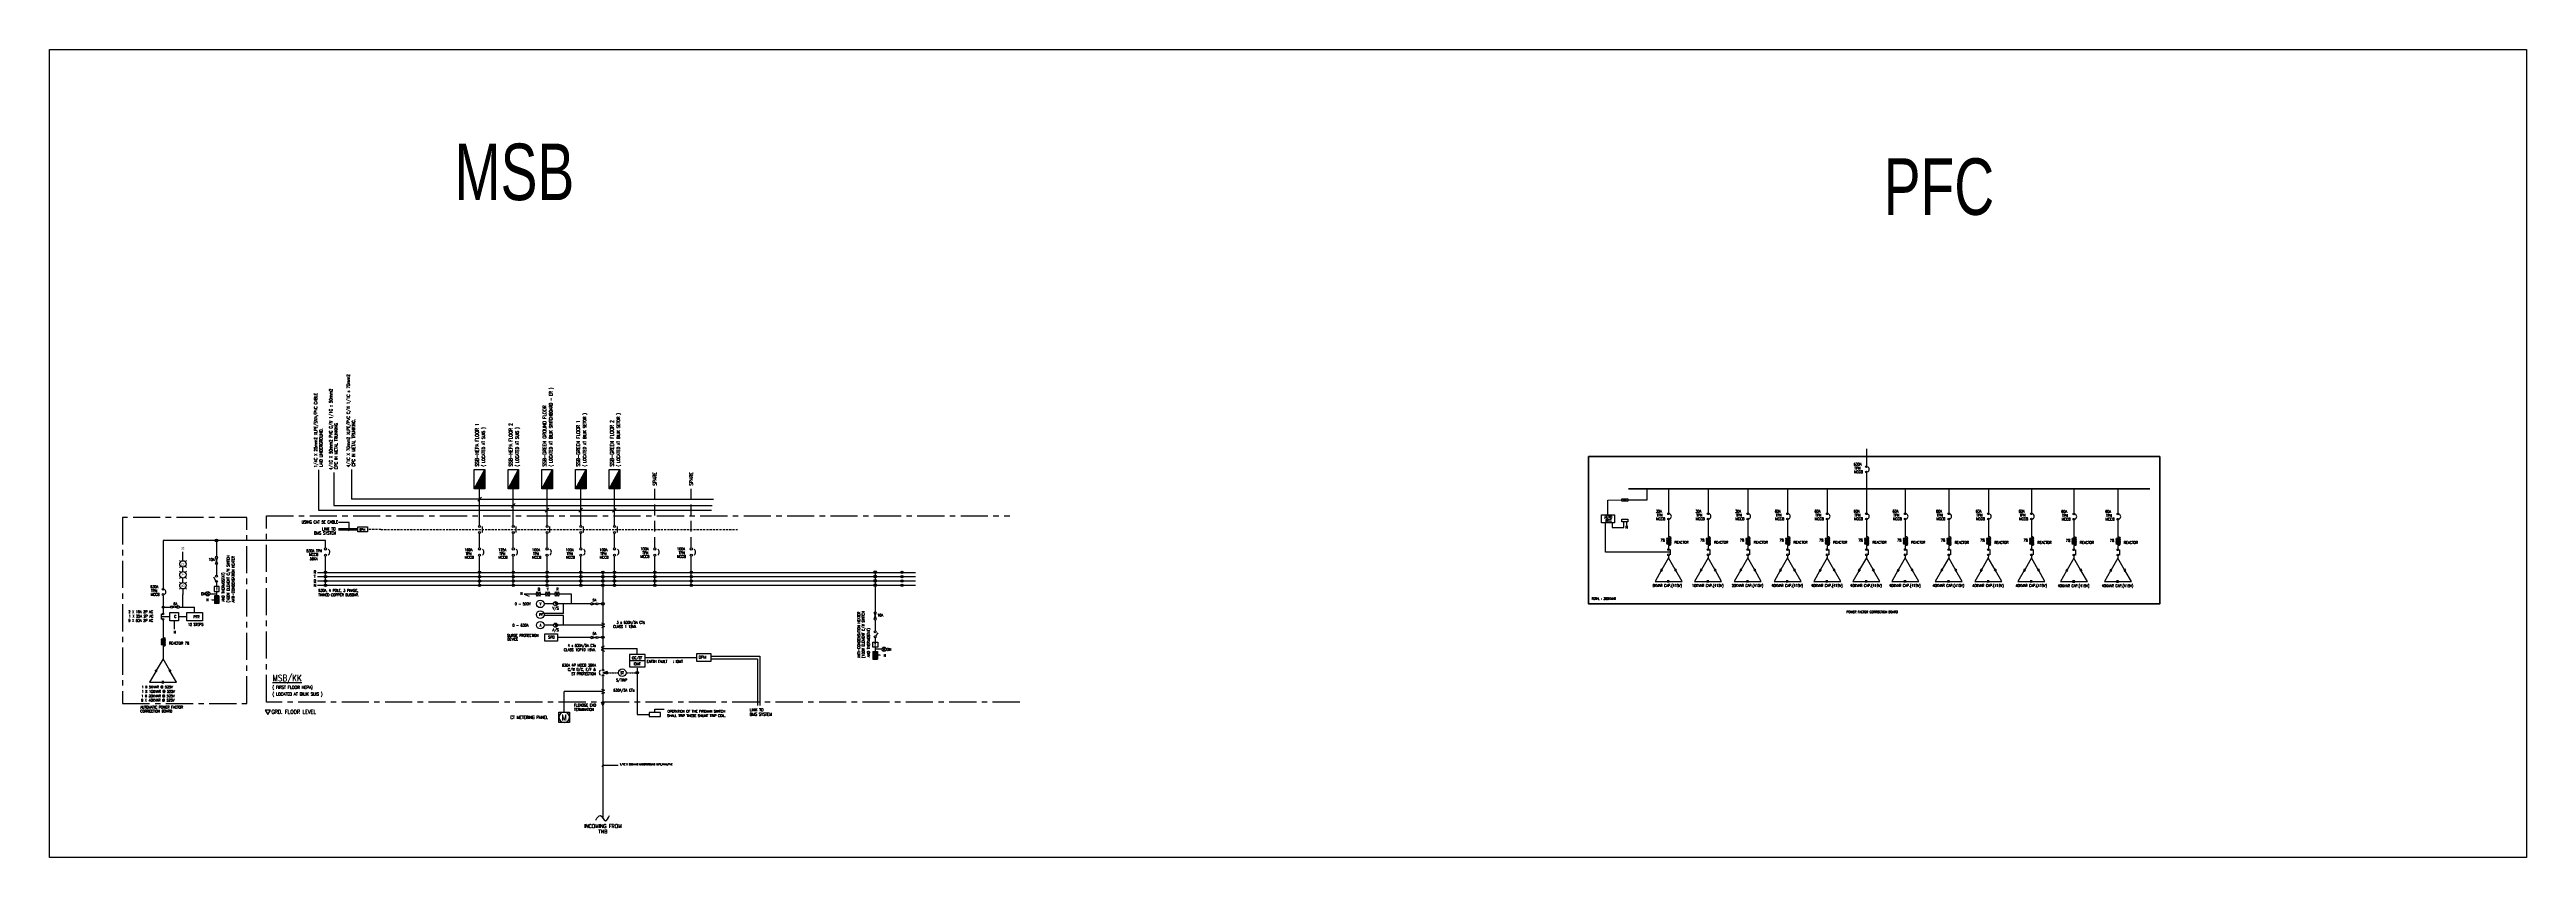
# Model space of a CAD drawing. Header units: inches. Extents: x 17351 to 588098, y 6946 to 193048.
import ezdxf
from ezdxf.enums import TextEntityAlignment as Align

# ---------------------------------------------------------------- set-up
doc = ezdxf.new("R2010")
doc.units = ezdxf.units.IN
doc.header["$MEASUREMENT"] = 0
for name, pattern in [('CENTERX2', [4, 2.5, -0.5, 0.5, -0.5]), ('DASHED', [0.75, 0.5, -0.25]), ('HIDDEN', [0.375, 0.25, -0.125])]:
    doc.linetypes.add(name, pattern=pattern)
doc.layers.add('BANGUNAN', color=4, linetype='Continuous', lineweight=35)
doc.layers.add('PFC LINE', color=7, linetype='Continuous', lineweight=50)
for name, color, linetype in [('base bangunan', 7, 'Continuous'), ('DB-SCH', 7, 'Continuous'), ('E-DB', 1, 'Continuous'), ('E-METER', 1, 'Continuous'), ('E-S-LN', 7, 'Continuous'), ('E-S-TX', 7, 'Continuous'), ('E-SCHEM', 7, 'Continuous'), ('L4', 5, 'Continuous'), ('LAMPU', 7, 'Continuous'), ('POW_SYM', 112, 'Continuous'), ('POW_TXT', 2, 'Continuous'), ('SCH-E', 7, 'Continuous'), ('SCHEM', 7, 'Continuous'), ('WALL', 1, 'Continuous'), ('XREF', 7, 'Continuous')]:
    doc.layers.add(name, color=color, linetype=linetype)
doc.styles.add('230', font='ROMANS.SHX', dxfattribs={"height": 230})
doc.styles.add('300', font='ROMANS', dxfattribs={"width": 0.75, "height": 300})
doc.styles.add('350', font='ROMANS.shx', dxfattribs={"width": 0.8, "height": 350})
doc.styles.add('400', font='ROMANS.shx', dxfattribs={"width": 0.8, "height": 4})
doc.styles.add('450', font='ROMANS.SHX', dxfattribs={"width": 0.8, "height": 450})
doc.styles.add('ROMANS', font='ROMANS', dxfattribs={"width": 0.7})
doc.styles.add('SANSSERIF', font='SAS_____.pfb', dxfattribs={"width": 0.7, "height": 700})
doc.styles.get("Standard").update_dxf_attribs({"font": 'arial.ttf'})

# ---------------------------------------------------------------- blocks, each defined once
blk = doc.blocks.new('E-METER')
at = {"layer": 'E-METER'}
for p, q in [((-240, 480), (-240, 0)), ((240, 480), (-240, 480)), ((-240, 0), (240, 0)), ((240, 0), (240, 480))]:
    blk.add_line(p, q, dxfattribs=at)
blk.add_circle((0, 240), 240, dxfattribs=at)
at = {"layer": 'E-METER', "color": 7, "style": '350', "width": 0.75}
blk.add_text('M', height=280, dxfattribs=at).set_placement((-116, 90))
blk = doc.blocks.new('E-DB')
at = {"layer": 'E-DB'}
for p, q in [((-440, 480), (440, 480)), ((-440, 480), (440, 0)), ((-440, 0), (-440, 480)), ((440, 0), (-440, 0)), ((440, 480), (440, 0))]:
    blk.add_line(p, q, dxfattribs=at)
at = {"layer": 'E-DB', "color": 7}
blk.add_solid([(-440, 0), (-440, 480), (440, 0)], dxfattribs=at)
blk = doc.blocks.new('MCCB')
at = {"layer": 'E-SCHEM'}
for centre in [(233858, 187664), (233858, 186845)]:
    blk.add_circle(centre, 135, dxfattribs=at)
at = {"layer": 'E-SCHEM', "color": 1, "linetype": 'Continuous'}
blk.add_arc((233797, 187269), 503, 130.05072, 231.47828, dxfattribs=at)

msp = doc.modelspace()

# ---------------------------------------------------------------- hatches: boundary and pattern name
at = {"layer": 'E-SCHEM'}
for points in [[(56143, 79973, -1.0000001), (55549, 79973, -1.0000001)], [(81229, 72621, -1.0000001), (80635, 72621, -1.0000001)], [(81229, 71625, -1.0000001), (80635, 71625, -1.0000001)], [(81229, 70630, -1.0000001), (80635, 70630, -1.0000001)], [(81229, 69635, -1.0000001), (80635, 69635, -1.0000001)], [(116149, 72621, 1.0000001), (116743, 72621, 1.0000001)], [(116149, 71625, 1.0000001), (116743, 71625, 1.0000001)], [(116149, 70630, 1.0000001), (116743, 70630, 1.0000001)], [(116149, 69635, 1.0000001), (116743, 69635, 1.0000001)], [(123921, 72621, 1.0000001), (124515, 72621, 1.0000001)], [(123921, 71625, 1.0000001), (124515, 71625, 1.0000001)], [(123921, 70630, 1.0000001), (124515, 70630, 1.0000001)], [(123921, 69635, 1.0000001), (124515, 69635, 1.0000001)], [(131693, 72621, 1.0000001), (132287, 72621, 1.0000001)], [(131693, 71625, 1.0000001), (132287, 71625, 1.0000001)], [(131693, 70630, 1.0000001), (132287, 70630, 1.0000001)], [(131693, 69635, 1.0000001), (132287, 69635, 1.0000001)], [(139465, 72621, 1.0000001), (140059, 72621, 1.0000001)], [(139465, 71625, 1.0000001), (140059, 71625, 1.0000001)], [(139465, 70630, 1.0000001), (140059, 70630, 1.0000001)], [(139465, 69635, 1.0000001), (140059, 69635, 1.0000001)], [(144563, 72621, 1.0000001), (145156, 72621, 1.0000001)], [(144563, 72609, 1.0000001), (145156, 72609, 1.0000001)], [(144563, 71625, 1.0000001), (145156, 71625, 1.0000001)], [(144563, 71613, 1.0000001), (145156, 71613, 1.0000001)], [(144563, 70630, 1.0000001), (145156, 70630, 1.0000001)], [(144563, 70618, 1.0000001), (145156, 70618, 1.0000001)], [(144563, 69635, 1.0000001), (145156, 69635, 1.0000001)], [(144563, 69623, 1.0000001), (145156, 69623, 1.0000001)], [(147237, 72621, 1.0000001), (147831, 72621, 1.0000001)], [(147237, 71625, 1.0000001), (147831, 71625, 1.0000001)], [(147237, 70630, 1.0000001), (147831, 70630, 1.0000001)], [(147237, 69635, 1.0000001), (147831, 69635, 1.0000001)], [(156543, 72621, 1.0000001), (157137, 72621, 1.0000001)], [(156543, 71625, 1.0000001), (157137, 71625, 1.0000001)], [(156543, 70630, 1.0000001), (157137, 70630, 1.0000001)], [(156543, 69635, 1.0000001), (157137, 69635, 1.0000001)], [(164933, 72621, 1.0000001), (165526, 72621, 1.0000001)], [(164933, 71625, 1.0000001), (165526, 71625, 1.0000001)], [(164933, 70630, 1.0000001), (165526, 70630, 1.0000001)], [(164933, 69635, 1.0000001), (165526, 69635, 1.0000001)], [(207316, 72645, 1.0000001), (207910, 72645, 1.0000001)], [(207316, 72633, 1.0000001), (207910, 72633, 1.0000001)], [(207316, 71650, 1.0000001), (207910, 71650, 1.0000001)], [(207316, 71637, 1.0000001), (207910, 71637, 1.0000001)], [(207316, 70654, 1.0000001), (207910, 70654, 1.0000001)], [(207316, 70642, 1.0000001), (207910, 70642, 1.0000001)], [(207316, 69659, 1.0000001), (207910, 69659, 1.0000001)], [(207316, 69647, 1.0000001), (207910, 69647, 1.0000001)], [(213485, 72622, 1.0000001), (214040, 72622, 1.0000001)], [(213485, 71626, 1.0000001), (214040, 71626, 1.0000001)], [(213485, 70631, 1.0000001), (214040, 70631, 1.0000001)], [(213485, 69636, 1.0000001), (214040, 69636, 1.0000001)], [(145156, 65374, -1.0000001), (144563, 65374, -1.0000001)], [(145156, 57634, -1.0000001), (144563, 57634, -1.0000001)], [(153063, 49502, -1.0000001), (152469, 49502, -1.0000001)]]:
    msp.add_hatch(color=1, dxfattribs=at).paths.add_polyline_path(points)
at = {"layer": 'E-SCHEM', "linetype": 'Continuous'}
msp.add_hatch(color=7, dxfattribs=at).paths.add_polyline_path([(144860, 41956), (144536, 42728), (145183, 42728)])
at = {"layer": 'SCHEM', "linetype": 'Continuous'}
msp.add_hatch(color=256, dxfattribs=at).paths.add_polyline_path([(145862, 49762), (144860, 49502), (145862, 49242)])

# ---------------------------------------------------------------- linework, layer by layer
for p, q in [((79338, 86932), (169865, 86932)), ((82825, 88022), (169999, 88022))]:
    msp.add_line(p, q)
at = {"color": 9, "linetype": 'Continuous'}
for p, q in [((86397, 84077), (83920, 84077)), ((86397, 82346), (86397, 84077))]:
    msp.add_line(p, q, dxfattribs=at)
at = {"color": 1, "linetype": 'Continuous'}
for p, q in [((86244, 82522), (86551, 82830)), ((86244, 82192), (86551, 82499))]:
    msp.add_line(p, q, dxfattribs=at)
at = {"linetype": 'Continuous'}
for p, q in [((152766, 49502), (152766, 39893)), ((152766, 39893), (155511, 39893))]:
    msp.add_line(p, q, dxfattribs=at)
msp.add_lwpolyline([(17351, 193048), (588098, 193048), (588098, 6946), (17351, 6946)], close=True)
at = {"layer": 'base bangunan'}
for p, q in [((435990, 101049), (435990, 97153)), ((385484, 89302), (385484, 91844)), ((390417, 91844), (390417, 86320)), ((399536, 91844), (399536, 86320)), ((408677, 91844), (408677, 86320)), ((417835, 91844), (417835, 86320)), ((426981, 91844), (426981, 86320)), ((436002, 91844), (436002, 86320)), ((444957, 91844), (444957, 86320)), ((454977, 91835), (454977, 86311)), ((464104, 91835), (464104, 86311)), ((474049, 91835), (474049, 86311)), ((483822, 91792), (483822, 86268)), ((493954, 91793), (493954, 86268)), ((376446, 89277), (379645, 89302)), ((376446, 85843), (376446, 89277)), ((381006, 89589), (379645, 89015)), ((379645, 89015), (379645, 89589)), ((379645, 89589), (381006, 89015)), ((381006, 89302), (385484, 89302)), ((375923, 77265), (375923, 84036)), ((377384, 84036), (377384, 82942)), ((377384, 82942), (380138, 82942)), ((380138, 82942), (380138, 84203)), ((380713, 84271), (380713, 83425)), ((390793, 77265), (375923, 77265)), ((390417, 76460), (390410, 75940)), ((390417, 78836), (390417, 78069)), ((399536, 76460), (399528, 75940)), ((399536, 78836), (399536, 78069)), ((408677, 76460), (408669, 75940)), ((408677, 78836), (408677, 78069)), ((417835, 76460), (417828, 75940)), ((417835, 78836), (417835, 78069)), ((426981, 76460), (426973, 75940)), ((426981, 78836), (426981, 78069)), ((436002, 76460), (435995, 75940)), ((436002, 78836), (436002, 78069)), ((444957, 76460), (444949, 75940)), ((444957, 78836), (444957, 78069)), ((454977, 76451), (454970, 75931)), ((454977, 78827), (454977, 78060)), ((464104, 76451), (464097, 75931)), ((464104, 78827), (464104, 78060)), ((474049, 76451), (474042, 75931)), ((474049, 78827), (474049, 78060)), ((483822, 76408), (483815, 75888)), ((483822, 78784), (483822, 78017)), ((493954, 76408), (493946, 75888)), ((493954, 78784), (493954, 78018))]:
    msp.add_line(p, q, dxfattribs=at)
for points in [[(435990, 95543), (435990, 91647)], [(390417, 84711), (390417, 80815)], [(399536, 84711), (399536, 80815)], [(408677, 84711), (408677, 80815)], [(417835, 84711), (417835, 80815)], [(426981, 84711), (426981, 80815)], [(436002, 84711), (436002, 80815)], [(444957, 84711), (444957, 80815)], [(454977, 84701), (454977, 80805)], [(464104, 84701), (464104, 80805)], [(474049, 84701), (474049, 80805)], [(483822, 84658), (483822, 80762)], [(493954, 84659), (493954, 80763)], [(391966, 73244), (390410, 75940), (388853, 73244)], [(390793, 77872), (390793, 76657)], [(401085, 73244), (399528, 75940), (397972, 73244)], [(399911, 77872), (399911, 76657)], [(410226, 73244), (408669, 75940), (407113, 73244)], [(409052, 77872), (409052, 76657)], [(419385, 73244), (417828, 75940), (416271, 73244)], [(418211, 77872), (418211, 76657)], [(428530, 73244), (426973, 75940), (425417, 73244)], [(427357, 77872), (427357, 76657)], [(437551, 73244), (435995, 75940), (434438, 73244)], [(436378, 77872), (436378, 76657)], [(446506, 73244), (444949, 75940), (443393, 73244)], [(445332, 77872), (445332, 76657)], [(456526, 73235), (454970, 75931), (453413, 73235)], [(455353, 77863), (455353, 76648)], [(465653, 73235), (464097, 75931), (462540, 73235)], [(464480, 77863), (464480, 76648)], [(475598, 73235), (474042, 75931), (472485, 73235)], [(474425, 77863), (474425, 76648)], [(485371, 73192), (483815, 75888), (482258, 73192)], [(484198, 77819), (484198, 76605)], [(495503, 73192), (493946, 75888), (492390, 73192)], [(494330, 77820), (494330, 76606)], [(388739, 73046), (387297, 70548), (390271, 70548)], [(388558, 73228), (388921, 72865)], [(388672, 73426), (389035, 73062)], [(390271, 70259), (390271, 70837)], [(390514, 70548), (393523, 70548), (392080, 73046)], [(390514, 70259), (390514, 70837)], [(392148, 73426), (391785, 73062)], [(392262, 73228), (391899, 72865)], [(397858, 73046), (396415, 70548), (399389, 70548)], [(397676, 73228), (398039, 72865)], [(397790, 73426), (398153, 73062)], [(399389, 70259), (399389, 70837)], [(399632, 70548), (402641, 70548), (401199, 73046)], [(399632, 70259), (399632, 70837)], [(401266, 73426), (400903, 73062)], [(401380, 73228), (401017, 72865)], [(406999, 73046), (405556, 70548), (408530, 70548)], [(406817, 73228), (407180, 72865)], [(406931, 73426), (407294, 73062)], [(408530, 70259), (408530, 70837)], [(408773, 70548), (411782, 70548), (410340, 73046)], [(408773, 70259), (408773, 70837)], [(410407, 73426), (410044, 73062)], [(410521, 73228), (410158, 72865)], [(416157, 73046), (414715, 70548), (417689, 70548)], [(415976, 73228), (416339, 72865)], [(416090, 73426), (416453, 73062)], [(417689, 70259), (417689, 70837)], [(417932, 70548), (420941, 70548), (419499, 73046)], [(417932, 70259), (417932, 70837)], [(419566, 73426), (419203, 73062)], [(419680, 73228), (419317, 72865)], [(425303, 73046), (423860, 70548), (426835, 70548)], [(425121, 73228), (425484, 72865)], [(425235, 73426), (425598, 73062)], [(426835, 70259), (426835, 70837)], [(427077, 70548), (430086, 70548), (428644, 73046)], [(427077, 70259), (427077, 70837)], [(428711, 73426), (428348, 73062)], [(428826, 73228), (428462, 72865)], [(434324, 73046), (432882, 70548), (435856, 70548)], [(434142, 73228), (434506, 72865)], [(434256, 73426), (434620, 73062)], [(435856, 70259), (435856, 70837)], [(436099, 70548), (439108, 70548), (437665, 73046)], [(436099, 70259), (436099, 70837)], [(437733, 73426), (437369, 73062)], [(437847, 73228), (437484, 72865)], [(443278, 73046), (441836, 70548), (444810, 70548)], [(443097, 73228), (443460, 72865)], [(443211, 73426), (443574, 73062)], [(444810, 70259), (444810, 70837)], [(445053, 70548), (448062, 70548), (446620, 73046)], [(445053, 70259), (445053, 70837)], [(446687, 73426), (446324, 73062)], [(446801, 73228), (446438, 72865)], [(453299, 73037), (451857, 70539), (454831, 70539)], [(453117, 73219), (453481, 72855)], [(453231, 73416), (453595, 73053)], [(454831, 70250), (454831, 70828)], [(455074, 70539), (458083, 70539), (456640, 73037)], [(455074, 70250), (455074, 70828)], [(456708, 73416), (456345, 73053)], [(456822, 73219), (456459, 72855)], [(462426, 73037), (460984, 70539), (463958, 70539)], [(462244, 73219), (462608, 72855)], [(462359, 73416), (462722, 73053)], [(463958, 70250), (463958, 70828)], [(464201, 70539), (467210, 70539), (465767, 73037)], [(464201, 70250), (464201, 70828)], [(465835, 73416), (465472, 73053)], [(465949, 73219), (465586, 72855)], [(472371, 73037), (470929, 70539), (473903, 70539)], [(472190, 73219), (472553, 72855)], [(472304, 73416), (472667, 73053)], [(473903, 70250), (473903, 70828)], [(474146, 70539), (477155, 70539), (475712, 73037)], [(474146, 70250), (474146, 70828)], [(475780, 73416), (475417, 73053)], [(475894, 73219), (475531, 72855)], [(482144, 72994), (480702, 70496), (483676, 70496)], [(481962, 73176), (482326, 72812)], [(482077, 73373), (482440, 73010)], [(483676, 70207), (483676, 70785)], [(483919, 70496), (486928, 70496), (485485, 72994)], [(483919, 70207), (483919, 70785)], [(485553, 73373), (485190, 73010)], [(485667, 73176), (485304, 72812)], [(492276, 72995), (490833, 70496), (493808, 70496)], [(492094, 73176), (492457, 72813)], [(492208, 73374), (492571, 73011)], [(493808, 70208), (493808, 70785)], [(494050, 70496), (497059, 70496), (495617, 72995)], [(494050, 70208), (494050, 70785)], [(495684, 73374), (495321, 73011)], [(495799, 73176), (495435, 72813)]]:
    msp.add_lwpolyline(points, dxfattribs=at)
for points in [[(374933, 85843), (377959, 85843), (377959, 84036), (374933, 84036)], [(379645, 89589), (381006, 89589), (381006, 89015), (379645, 89015)], [(379684, 84846), (381045, 84846), (381045, 84271), (379684, 84271)]]:
    msp.add_lwpolyline(points, close=True, dxfattribs=at)
for centre in [(435990, 96955), (435990, 95741), (390417, 86123), (399536, 86123), (408677, 86123), (417835, 86123), (426981, 86123), (436002, 86123), (444957, 86123), (454977, 86113), (464104, 86113), (474049, 86113), (483822, 86070), (493954, 86071), (390417, 84908), (399536, 84908), (408677, 84908), (417835, 84908), (426981, 84908), (436002, 84908), (444957, 84908), (454977, 84899), (464104, 84899), (474049, 84899), (483822, 84856), (493954, 84856), (390417, 77872), (390417, 76657), (399536, 77872), (399536, 76657), (408677, 77872), (408677, 76657), (417835, 77872), (417835, 76657), (426981, 77872), (426981, 76657), (436002, 77872), (436002, 76657), (444957, 77872), (444957, 76657), (454977, 77863), (454977, 76648), (464104, 77863), (464104, 76648), (474049, 77863), (474049, 76648), (483822, 77819), (483822, 76605), (493954, 77820), (493954, 76606)]:
    msp.add_circle(centre, 197, dxfattribs=at)
for centre, radius, start, end in [((435990, 96348), 639, 295.69703, 63.01287), ((390417, 85515), 639, 295.69703, 63.01287), ((399536, 85515), 639, 295.69703, 63.01287), ((408677, 85515), 639, 295.69703, 63.01287), ((417835, 85515), 639, 295.69703, 63.01287), ((426981, 85515), 639, 295.69703, 63.01287), ((436002, 85515), 639, 295.69703, 63.01287), ((444957, 85515), 639, 295.69703, 63.01287), ((454977, 85506), 639, 295.69703, 63.01287), ((464104, 85506), 639, 295.69703, 63.01287), ((474049, 85506), 639, 295.69703, 63.01287), ((483822, 85463), 639, 295.69703, 63.01287), ((493954, 85464), 639, 295.69703, 63.01287), ((390031, 80391), 62.6, 101.76226, 229.12607), ((390031, 80108), 62.6, 101.76226, 229.12607), ((399149, 80391), 62.6, 101.76226, 229.12607), ((399149, 80108), 62.6, 101.76226, 229.12607), ((408290, 80391), 62.6, 101.76226, 229.12607), ((408290, 80108), 62.6, 101.76226, 229.12607), ((417449, 80391), 62.6, 101.76226, 229.12607), ((417449, 80108), 62.6, 101.76226, 229.12607), ((426594, 80391), 62.6, 101.76226, 229.12607), ((426594, 80108), 62.6, 101.76226, 229.12607), ((435616, 80391), 62.6, 101.76226, 229.12607), ((435616, 80108), 62.6, 101.76226, 229.12607), ((444570, 80391), 62.6, 101.76226, 229.12607), ((444570, 80108), 62.6, 101.76226, 229.12607), ((454591, 80382), 62.6, 101.76226, 229.12607), ((454591, 80099), 62.6, 101.76226, 229.12607), ((463718, 80382), 62.6, 101.76226, 229.12607), ((463718, 80099), 62.6, 101.76226, 229.12607), ((473663, 80382), 62.6, 101.76226, 229.12607), ((473663, 80099), 62.6, 101.76226, 229.12607), ((483436, 80339), 62.6, 101.76226, 229.12607), ((483436, 80056), 62.6, 101.76226, 229.12607), ((493567, 80339), 62.6, 101.76226, 229.12607), ((493567, 80057), 62.6, 101.76226, 229.12607), ((390031, 79826), 62.6, 101.76226, 229.12607), ((390031, 79543), 62.6, 101.76226, 229.12607), ((390031, 79260), 62.6, 101.76226, 229.12607), ((399149, 79826), 62.6, 101.76226, 229.12607), ((399149, 79543), 62.6, 101.76226, 229.12607), ((399149, 79260), 62.6, 101.76226, 229.12607), ((408290, 79826), 62.6, 101.76226, 229.12607), ((408290, 79543), 62.6, 101.76226, 229.12607), ((408290, 79260), 62.6, 101.76226, 229.12607), ((417449, 79826), 62.6, 101.76226, 229.12607), ((417449, 79543), 62.6, 101.76226, 229.12607), ((417449, 79260), 62.6, 101.76226, 229.12607), ((426594, 79826), 62.6, 101.76226, 229.12607), ((426594, 79543), 62.6, 101.76226, 229.12607), ((426594, 79260), 62.6, 101.76226, 229.12607), ((435616, 79826), 62.6, 101.76226, 229.12607), ((435616, 79543), 62.6, 101.76226, 229.12607), ((435616, 79260), 62.6, 101.76226, 229.12607), ((444570, 79826), 62.6, 101.76226, 229.12607), ((444570, 79543), 62.6, 101.76226, 229.12607), ((444570, 79260), 62.6, 101.76226, 229.12607), ((454591, 79816), 62.6, 101.76226, 229.12607), ((454591, 79534), 62.6, 101.76226, 229.12607), ((454591, 79251), 62.6, 101.76226, 229.12607), ((463718, 79816), 62.6, 101.76226, 229.12607), ((463718, 79534), 62.6, 101.76226, 229.12607), ((463718, 79251), 62.6, 101.76226, 229.12607), ((473663, 79816), 62.6, 101.76226, 229.12607), ((473663, 79534), 62.6, 101.76226, 229.12607), ((473663, 79251), 62.6, 101.76226, 229.12607), ((483436, 79773), 62.6, 101.76226, 229.12607), ((483436, 79490), 62.6, 101.76226, 229.12607), ((483436, 79208), 62.6, 101.76226, 229.12607), ((493567, 79774), 62.6, 101.76226, 229.12607), ((493567, 79491), 62.6, 101.76226, 229.12607), ((493567, 79209), 62.6, 101.76226, 229.12607)]:
    msp.add_arc(centre, radius, start, end, dxfattribs=at)
for centre, major_axis, start_param, end_param in [((390417, 80249), (-573, 0), 0.7296371, 5.5576267), ((390417, 79967), (-573, 0), 0.72964, 5.5576281), ((390417, 79684), (-573, 0), 0.7296379, 5.5576255), ((390417, 80532), (-573, 0), 0.7296402, 2.6179943), ((390417, 80532), (573, 0), 4.7123888, 7.8539818), ((399536, 80249), (-573, 0), 0.7296371, 5.5576267), ((399536, 79967), (-573, 0), 0.72964, 5.5576281), ((399536, 79684), (-573, 0), 0.7296379, 5.5576255), ((399536, 80532), (-573, 0), 0.7296402, 2.6179943), ((399536, 80532), (573, 0), 4.7123888, 7.8539818), ((408677, 80249), (-573, 0), 0.7296371, 5.5576267), ((408677, 79967), (-573, 0), 0.72964, 5.5576281), ((408677, 79684), (-573, 0), 0.7296379, 5.5576255), ((408677, 80532), (-573, 0), 0.7296402, 2.6179943), ((408677, 80532), (573, 0), 4.7123888, 7.8539818), ((417835, 80249), (-573, 0), 0.7296371, 5.5576267), ((417835, 79967), (-573, 0), 0.72964, 5.5576281), ((417835, 79684), (-573, 0), 0.7296379, 5.5576255), ((417835, 80532), (-573, 0), 0.7296402, 2.6179943), ((417835, 80532), (573, 0), 4.7123888, 7.8539818), ((426981, 80249), (-573, 0), 0.7296371, 5.5576267), ((426981, 79967), (-573, 0), 0.72964, 5.5576281), ((426981, 79684), (-573, 0), 0.7296379, 5.5576255), ((426981, 80532), (-573, 0), 0.7296402, 2.6179943), ((426981, 80532), (573, 0), 4.7123888, 7.8539818), ((436002, 80249), (-573, 0), 0.7296371, 5.5576267), ((436002, 79967), (-573, 0), 0.72964, 5.5576281), ((436002, 79684), (-573, 0), 0.7296379, 5.5576255), ((436002, 80532), (-573, 0), 0.7296402, 2.6179943), ((436002, 80532), (573, 0), 4.7123888, 7.8539818), ((444957, 80249), (-573, 0), 0.7296371, 5.5576267), ((444957, 79967), (-573, 0), 0.72964, 5.5576281), ((444957, 79684), (-573, 0), 0.7296379, 5.5576255), ((444957, 80532), (-573, 0), 0.7296402, 2.6179943), ((444957, 80532), (573, 0), 4.7123888, 7.8539818), ((454977, 80240), (-573, 0), 0.7296371, 5.5576267), ((454977, 79957), (-573, 0), 0.72964, 5.5576281), ((454977, 79675), (-573, 0), 0.7296379, 5.5576255), ((454977, 80523), (-573, 0), 0.7296402, 2.6179943), ((454977, 80523), (573, 0), 4.7123888, 7.8539818), ((464104, 80240), (-573, 0), 0.7296371, 5.5576267), ((464104, 79957), (-573, 0), 0.72964, 5.5576281), ((464104, 79675), (-573, 0), 0.7296379, 5.5576255), ((464104, 80523), (-573, 0), 0.7296402, 2.6179943), ((464104, 80523), (573, 0), 4.7123888, 7.8539818), ((474049, 80240), (-573, 0), 0.7296371, 5.5576267), ((474049, 79957), (-573, 0), 0.72964, 5.5576281), ((474049, 79675), (-573, 0), 0.7296379, 5.5576255), ((474049, 80523), (-573, 0), 0.7296402, 2.6179943), ((474049, 80523), (573, 0), 4.7123888, 7.8539818), ((483822, 80197), (-573, 0), 0.7296371, 5.5576267), ((483822, 79914), (-573, 0), 0.72964, 5.5576281), ((483822, 79632), (-573, 0), 0.7296379, 5.5576255), ((483822, 80480), (-573, 0), 0.7296402, 2.6179943), ((483822, 80480), (573, 0), 4.7123888, 7.8539818), ((493954, 80198), (-573, 0), 0.7296371, 5.5576267), ((493954, 79915), (-573, 0), 0.72964, 5.5576281), ((493954, 79632), (-573, 0), 0.7296379, 5.5576255), ((493954, 80480), (-573, 0), 0.7296402, 2.6179943), ((493954, 80480), (573, 0), 4.7123888, 7.8539818), ((390417, 79401), (-573, 0), 0.7296379, 5.5576274), ((390417, 79119), (-573, 0), 1.5707963, 5.5576274), ((399536, 79401), (-573, 0), 0.7296379, 5.5576274), ((399536, 79119), (-573, 0), 1.5707963, 5.5576274), ((408677, 79401), (-573, 0), 0.7296379, 5.5576274), ((408677, 79119), (-573, 0), 1.5707963, 5.5576274), ((417835, 79401), (-573, 0), 0.7296379, 5.5576274), ((417835, 79119), (-573, 0), 1.5707963, 5.5576274), ((426981, 79401), (-573, 0), 0.7296379, 5.5576274), ((426981, 79119), (-573, 0), 1.5707963, 5.5576274), ((436002, 79401), (-573, 0), 0.7296379, 5.5576274), ((436002, 79119), (-573, 0), 1.5707963, 5.5576274), ((444957, 79401), (-573, 0), 0.7296379, 5.5576274), ((444957, 79119), (-573, 0), 1.5707963, 5.5576274), ((454977, 79392), (-573, 0), 0.7296379, 5.5576274), ((454977, 79109), (-573, 0), 1.5707963, 5.5576274), ((464104, 79392), (-573, 0), 0.7296379, 5.5576274), ((464104, 79109), (-573, 0), 1.5707963, 5.5576274), ((474049, 79392), (-573, 0), 0.7296379, 5.5576274), ((474049, 79109), (-573, 0), 1.5707963, 5.5576274), ((483822, 79349), (-573, 0), 0.7296379, 5.5576274), ((483822, 79066), (-573, 0), 1.5707963, 5.5576274), ((493954, 79350), (-573, 0), 0.7296379, 5.5576274), ((493954, 79067), (-573, 0), 1.5707963, 5.5576274)]:
    msp.add_ellipse(centre, major_axis=major_axis, ratio=0.4930925, start_param=start_param, end_param=end_param, dxfattribs=at)
at = {"layer": 'DB-SCH', "color": 7, "linetype": 'DASHED', "ltscale": 1000}
for q in [(90630, 82511), (175886, 82511)]:
    msp.add_line((93707, 82511), q, dxfattribs=at)
at = {"layer": 'DB-SCH'}
for centre in [(116446, 83205), (116446, 81817), (124218, 83205), (124218, 81817), (131990, 83205), (131990, 81817), (139762, 83205), (139762, 81817), (147534, 83205), (147534, 81817)]:
    msp.add_circle(centre, 231, dxfattribs=at)
at = {"layer": 'E-S-LN', "color": 1}
for p, q in [((117023, 83205), (117023, 81817)), ((124795, 83205), (124795, 81817)), ((132567, 83205), (132567, 81817)), ((140339, 83205), (140339, 81817)), ((148111, 83205), (148111, 81817))]:
    msp.add_line(p, q, dxfattribs=at)
at = {"layer": 'E-SCHEM', "color": 9}
for p, q in [((79338, 96215), (79338, 86932)), ((82825, 95654), (82825, 88022)), ((86918, 96292), (86918, 89490)), ((116446, 89490), (86918, 89490)), ((116446, 89490), (170325, 89449)), ((148399, 28120), (144847, 28120))]:
    msp.add_line(p, q, dxfattribs=at)
at = {"layer": 'E-SCHEM', "color": 1, "linetype": 'Continuous'}
for p, q in [((116446, 83436), (116446, 91823)), ((124218, 83436), (124218, 91823)), ((131990, 83436), (131990, 91823)), ((139762, 83436), (139762, 91823)), ((147534, 83436), (147534, 91823)), ((55846, 79973), (55846, 76334)), ((116446, 78242), (116446, 81586)), ((124218, 78242), (124218, 81586)), ((131990, 78242), (131990, 81586)), ((139762, 78242), (139762, 81586)), ((147534, 78242), (147534, 81586)), ((55846, 74413), (55846, 71956)), ((80932, 69635), (80932, 76321)), ((116446, 69635), (116446, 76321)), ((124218, 69635), (124218, 76321)), ((131990, 69635), (131990, 76321)), ((139762, 69635), (139762, 76321)), ((147534, 69635), (147534, 76321)), ((156840, 69635), (156840, 76321)), ((165230, 69635), (165230, 76321)), ((55846, 70322), (55846, 69330)), ((144860, 72609), (144860, 50430)), ((207613, 72621), (207613, 63530)), ((54309, 67706), (55846, 67706)), ((55846, 68194), (55846, 67204)), ((207613, 61610), (207613, 59153)), ((207613, 57519), (207613, 56527)), ((207613, 55390), (207613, 54401)), ((209150, 54902), (207613, 54902)), ((144860, 48625), (144860, 16009))]:
    msp.add_line(p, q, dxfattribs=at)
at = {"layer": 'E-SCHEM', "color": 1, "linetype": 'DASHED', "ltscale": 5000}
for p, q in [((156840, 78242), (156840, 91823)), ((165230, 78242), (165230, 91823))]:
    msp.add_line(p, q, dxfattribs=at)
at = {"layer": 'E-SCHEM', "color": 4, "linetype": 'Continuous'}
for p, q in [((116866, 89936), (116026, 89044)), ((124638, 88468), (123798, 87575)), ((132410, 87378), (131570, 86486)), ((140182, 87378), (139342, 86486)), ((147945, 87362), (147105, 86469)), ((79068, 72621), (216856, 72621)), ((79068, 71625), (216856, 71625)), ((79068, 70630), (216856, 70630)), ((79068, 69635), (216856, 69635)), ((145044, 28329), (144650, 27910))]:
    msp.add_line(p, q, dxfattribs=at)
at = {"layer": 'E-SCHEM'}
for p, q in [((56084, 76096), (55608, 74651)), ((56084, 74651), (55608, 76096)), ((130467, 68114), (129495, 67143)), ((129495, 68114), (130467, 67143)), ((131651, 68114), (132623, 67143)), ((132623, 68114), (131651, 67143)), ((133807, 68114), (134778, 67143)), ((134778, 68114), (133807, 67143)), ((207375, 63293), (207851, 61848)), ((207375, 61848), (207851, 63293)), ((145233, 60127), (144508, 59875)), ((145253, 60684), (144527, 60431)), ((144527, 60431), (145233, 60127)), ((144547, 60987), (145253, 60684)), ((145172, 55598), (144466, 55295)), ((144466, 55295), (145192, 55042)), ((145192, 55042), (144486, 54739)), ((144486, 54739), (145211, 54486)), ((154565, 52274), (150967, 52274)), ((144547, 45747), (145253, 45443)), ((145233, 44887), (144508, 44635)), ((145253, 45443), (144527, 45191)), ((144527, 45191), (145233, 44887))]:
    msp.add_line(p, q, dxfattribs=at)
at = {"layer": 'E-SCHEM', "color": 1}
for p, q in [((156840, 41075), (158942, 41075)), ((156840, 40357), (156840, 41075))]:
    msp.add_line(p, q, dxfattribs=at)
at = {"layer": 'E-SCHEM', "color": 1, "linetype": 'Continuous'}
msp.add_lwpolyline([(145183, 42728), (144860, 41956), (144536, 42728), (145183, 42728)], dxfattribs=at)
at = {"layer": 'E-SCHEM', "color": 1}
msp.add_lwpolyline([(155511, 39429), (158168, 39429), (158168, 40357), (155511, 40357)], close=True, dxfattribs=at)
at = {"layer": 'E-SCHEM'}
for centre, radius in [((55846, 79973), 297), ((55846, 76096), 238), ((55846, 74651), 238), ((80932, 78004), 238), ((80932, 76559), 238), ((116446, 78004), 238), ((116446, 76559), 238), ((124218, 78004), 238), ((124218, 76559), 238), ((131990, 78004), 238), ((131990, 76559), 238), ((139762, 78004), 238), ((139762, 76559), 238), ((147534, 78004), 238), ((147534, 76559), 238), ((156840, 78004), 238), ((156840, 76559), 238), ((165230, 78004), 238), ((165230, 76559), 238), ((80932, 72621), 297), ((80932, 71625), 297), ((80932, 70630), 297), ((80932, 69635), 297), ((116446, 72621), 297), ((116446, 71625), 297), ((116446, 70630), 297), ((116446, 69635), 297), ((124218, 72621), 297), ((124218, 71625), 297), ((124218, 70630), 297), ((124218, 69635), 297), ((131990, 72621), 297), ((131990, 71625), 297), ((131990, 70630), 297), ((131990, 69635), 297), ((139762, 72621), 297), ((139762, 71625), 297), ((139762, 70630), 297), ((139762, 69635), 297), ((144860, 72621), 297), ((144860, 72609), 297), ((144860, 71625), 297), ((144860, 71613), 297), ((144860, 70630), 297), ((144860, 70618), 297), ((144860, 69635), 297), ((144860, 69623), 297), ((147534, 72621), 297), ((147534, 71625), 297), ((147534, 70630), 297), ((147534, 69635), 297), ((156840, 72621), 297), ((156840, 71625), 297), ((156840, 70630), 297), ((156840, 69635), 297), ((165230, 72621), 297), ((165230, 71625), 297), ((165230, 70630), 297), ((165230, 69635), 297), ((207613, 72645), 297), ((207613, 72633), 297), ((207613, 71650), 297), ((207613, 71637), 297), ((207613, 70654), 297), ((207613, 70642), 297), ((207613, 69659), 297), ((207613, 69647), 297), ((213763, 72622), 278), ((213763, 71626), 278), ((213763, 70631), 278), ((213763, 69636), 278), ((144860, 65374), 297), ((207613, 63293), 238), ((144860, 57634), 297), ((207613, 61848), 238), ((152766, 49502), 297)]:
    msp.add_circle(centre, radius, dxfattribs=at)
at = {"layer": 'E-SCHEM', "color": 1, "linetype": 'Continuous'}
for centre in [(81037, 77307), (116551, 77307), (124323, 77307), (132095, 77307), (139867, 77307), (147639, 77307), (156945, 77307), (165335, 77307)]:
    msp.add_arc(centre, 886, 308.52172, 49.94928, dxfattribs=at)
at = {"layer": 'E-SCHEM', "color": 1}
msp.add_spline([(143226, 15553), (144276, 16586), (145453, 15394), (146375, 16618)], degree=3, dxfattribs=at)
at = {"layer": 'L4', "color": 9, "linetype": 'CENTERX2', "ltscale": 2500}
for p, q in [((67308, 85662), (238639, 85662)), ((67308, 42740), (67308, 85662)), ((240916, 42740), (67308, 42740))]:
    msp.add_line(p, q, dxfattribs=at)
msp.add_lwpolyline([(62842, 85279), (34160, 85279), (34160, 42433), (62842, 42433)], close=True, dxfattribs=at)
at = {"layer": 'PFC LINE'}
for q in [(381177, 91844), (501331, 91844)]:
    msp.add_line((385484, 91844), q, dxfattribs=at)
msp.add_lwpolyline([(503617, 99298), (371975, 99298), (371975, 65356), (503617, 65356)], close=True, dxfattribs=at)
at = {"layer": 'POW_SYM'}
for p, q in [((43509, 79973), (43509, 68924)), ((43509, 61627), (43509, 57583)), ((43509, 55604), (43502, 52708))]:
    msp.add_line(p, q, dxfattribs=at)
for points in [[(47568, 75080), (47267, 75381)], [(48096, 75299), (48096, 77338)], [(48924, 75381), (48624, 75080)], [(47568, 74024), (47267, 73724)], [(47568, 72576), (47267, 72876)], [(47568, 71520), (47267, 71219)], [(47568, 70071), (47267, 70371)], [(47568, 69015), (47267, 68715)], [(48096, 72795), (48096, 73806)], [(48096, 70290), (48096, 71301)], [(48096, 68796), (48096, 67523)], [(48924, 73724), (48624, 74024)], [(48924, 72876), (48624, 72576)], [(48924, 71219), (48624, 71520)], [(48924, 70371), (48624, 70071)], [(48924, 68715), (48624, 69015)], [(43053, 63039), (43053, 61825)], [(43509, 67315), (43509, 63237)], [(43509, 64621), (45189, 64621)], [(47025, 64877), (45446, 64364)], [(45446, 64877), (47025, 64364)], [(47281, 64621), (50786, 64621)], [(48096, 64621), (48096, 67523)], [(50786, 63390), (50786, 64621)], [(43053, 62432), (45062, 62432)], [(46056, 61474), (46056, 59499)], [(47050, 62432), (49012, 62432)], [(45059, 50012), (43502, 52708), (41946, 50012)], [(41831, 49815), (40389, 47317), (43363, 47317)], [(41650, 49997), (42013, 49633)], [(41764, 50194), (42127, 49831)], [(43363, 47028), (43363, 47605)], [(43606, 47317), (46615, 47317), (45173, 49815)], [(43606, 47028), (43606, 47605)], [(45240, 50194), (44877, 49831)], [(45354, 49997), (44991, 49633)]]:
    msp.add_lwpolyline(points, dxfattribs=at)
for points in [[(45062, 63390), (47050, 63390), (47050, 61474), (45062, 61474)], [(49012, 63390), (52560, 63390), (52560, 61474), (49012, 61474)]]:
    msp.add_lwpolyline(points, close=True, dxfattribs=at)
for centre, radius in [((48096, 74552), 747), ((43509, 68727), 197), ((48096, 72048), 747), ((48096, 69543), 747), ((43509, 64621), 233), ((43509, 67512), 197), ((43509, 63039), 197), ((45446, 64621), 257), ((47025, 64621), 257), ((43509, 61825), 197)]:
    msp.add_circle(centre, radius, dxfattribs=at)
for centre, radius, start, end in [((43509, 68120), 639, 295.69703, 63.01287), ((43123, 57159), 62.6, 101.76226, 229.12607), ((43123, 56877), 62.6, 101.76226, 229.12607), ((43123, 56594), 62.6, 101.76226, 229.12607), ((43123, 56311), 62.6, 101.76226, 229.12607), ((43123, 56029), 62.6, 101.76226, 229.12607)]:
    msp.add_arc(centre, radius, start, end, dxfattribs=at)
for centre, major_axis, start_param, end_param in [((43509, 57018), (-573, 0), 0.7296371, 5.5576267), ((43509, 57300), (-573, 0), 0.7296402, 2.6179943), ((43509, 57300), (573, 0), 4.7123888, 7.8539818), ((43509, 56735), (-573, 0), 0.72964, 5.5576281), ((43509, 56452), (-573, 0), 0.7296379, 5.5576255), ((43509, 56170), (-573, 0), 0.7296379, 5.5576274), ((43509, 55887), (-573, 0), 1.5707963, 5.5576274)]:
    msp.add_ellipse(centre, major_axis=major_axis, ratio=0.4930925, start_param=start_param, end_param=end_param, dxfattribs=at)
at = {"layer": 'SCH-E'}
for p, q in [((88397, 82676), (83920, 82676)), ((88397, 82346), (83920, 82346)), ((88397, 83069), (89513, 83069)), ((88397, 81953), (88397, 83069)), ((90630, 81953), (88397, 81953)), ((89513, 83069), (90630, 83069)), ((90630, 83069), (90630, 81953)), ((154565, 53028), (166403, 53028)), ((168099, 53876), (166403, 53876)), ((166403, 53876), (166403, 52180)), ((166403, 52180), (168099, 52180)), ((169795, 53876), (168099, 53876)), ((168099, 52180), (169795, 52180)), ((169795, 52180), (169795, 53876)), ((169795, 53329), (181049, 53329)), ((169795, 52727), (180447, 52727)), ((180447, 52727), (180447, 41910)), ((181049, 53329), (181049, 41910))]:
    msp.add_line(p, q, dxfattribs=at)
at = {"layer": 'SCHEM'}
for p, q in [((55689, 70703), (55192, 71527)), ((56414, 69330), (55278, 69330)), ((55278, 69330), (55278, 68194)), ((56414, 68194), (56414, 69330)), ((53452, 68061), (54162, 67351)), ((54162, 68061), (53452, 67351)), ((54740, 66308), (55326, 66308)), ((55278, 68194), (56414, 68194)), ((55326, 67204), (55326, 65422)), ((56366, 67204), (55326, 67204)), ((56366, 66907), (55326, 66907)), ((55326, 66907), (56366, 66610)), ((55326, 66610), (56366, 66313)), ((56366, 66610), (55326, 66610)), ((55326, 66313), (56366, 66016)), ((56366, 66313), (55326, 66313)), ((56366, 66016), (55326, 66016)), ((55326, 66016), (56366, 65719)), ((55326, 65719), (55846, 65422)), ((56366, 65719), (55326, 65719)), ((56366, 65422), (55326, 65422)), ((55846, 67204), (56366, 66907)), ((56366, 67204), (56366, 65422)), ((56366, 66907), (56366, 66610)), ((129508, 67628), (126705, 67628)), ((126705, 67628), (127851, 67108)), ((126705, 67628), (127851, 67108)), ((130454, 67628), (131664, 67628)), ((133460, 65391), (131298, 65391)), ((133460, 65391), (131298, 65391)), ((135806, 63154), (131298, 63154)), ((133820, 67628), (132610, 67628)), ((133603, 65731), (134216, 65046)), ((133780, 65811), (134334, 65232)), ((141999, 65374), (134405, 65374)), ((137650, 67628), (134766, 67628)), ((135806, 63154), (135806, 65374)), ((137650, 65374), (137650, 67628)), ((143534, 65157), (142216, 65591)), ((142216, 65157), (143534, 65591)), ((144860, 65374), (143751, 65374)), ((135806, 62658), (131298, 62658)), ((133464, 60451), (131302, 60451)), ((133464, 60451), (131302, 60451)), ((133607, 60779), (134220, 60095)), ((133757, 60888), (134366, 60251)), ((141999, 57634), (134405, 57634)), ((144575, 60431), (134410, 60431)), ((135806, 60415), (135806, 62658)), ((143534, 57417), (142216, 57851)), ((142216, 57417), (143534, 57851)), ((144860, 57634), (143751, 57634)), ((207770, 57900), (208267, 58723)), ((145138, 55042), (152766, 55042)), ((152766, 53675), (152766, 55042)), ((207045, 56527), (208181, 56527)), ((207045, 55390), (207045, 56527)), ((208181, 55390), (207045, 55390)), ((207093, 54401), (207093, 52618)), ((207093, 54401), (208133, 54401)), ((207613, 54401), (207093, 54104)), ((207093, 54104), (208133, 54104)), ((208133, 54104), (207093, 53807)), ((207093, 54104), (207093, 53807)), ((208133, 53807), (207093, 53510)), ((207093, 53807), (208133, 53807)), ((208133, 53510), (207093, 53213)), ((207093, 53510), (208133, 53510)), ((207093, 53213), (208133, 53213)), ((208133, 53213), (207093, 52916)), ((207093, 52916), (208133, 52916)), ((207093, 52618), (208133, 52618)), ((208133, 52916), (207613, 52618)), ((208133, 54401), (208133, 52618)), ((208719, 53505), (208133, 53505)), ((208181, 56527), (208181, 55390)), ((210007, 55257), (209297, 54547)), ((209297, 55257), (210007, 54547)), ((145862, 49762), (144860, 49502)), ((144860, 49502), (145862, 49242)), ((145862, 49762), (145862, 49242)), ((144582, 45191), (135955, 45191))]:
    msp.add_line(p, q, dxfattribs=at)
at = {"layer": 'SCHEM', "linetype": 'HIDDEN'}
for p, q in [((145862, 49502), (148441, 49502)), ((150188, 49502), (152766, 49502)), ((152766, 50873), (152766, 49502))]:
    msp.add_line(p, q, dxfattribs=at)
at = {"layer": 'SCHEM'}
for points in [[(134405, 58494), (134405, 56774), (131500, 56774), (131500, 58494)], [(150967, 53675), (150967, 50873), (154565, 50873), (154565, 53675)]]:
    msp.add_lwpolyline(points, close=True, dxfattribs=at)
at = {"layer": 'SCHEM', "color": 1}
msp.add_lwpolyline([(67681, 39853), (68289, 40906), (67072, 40906)], close=True, dxfattribs=at)
at = {"layer": 'SCHEM'}
for centre, radius in [((55846, 71733), 223), ((55846, 70545), 223), ((53807, 67706), 502), ((129981, 67628), 473), ((130426, 65357), 873), ((130426, 62872), 873), ((132137, 67628), 473), ((133933, 65403), 473), ((134293, 67628), 473), ((142216, 65374), 217), ((143534, 65374), 217), ((130425, 60451), 873), ((133937, 60451), 473), ((142216, 57634), 217), ((143534, 57634), 217), ((207613, 58930), 223), ((207613, 57742), 223), ((209652, 54902), 502), ((149314, 49502), 873)]:
    msp.add_circle(centre, radius, dxfattribs=at)
for points in [[(54740, 66370), (54740, 66246), (54368, 66308)], [(208719, 53566), (208719, 53443), (209091, 53505)]]:
    msp.add_solid(points, dxfattribs=at)
at = {"layer": 'WALL', "linetype": 'Continuous'}
for p, q in [((80932, 79973), (43509, 79973)), ((80932, 78242), (80932, 79973))]:
    msp.add_line(p, q, dxfattribs=at)
at = {"layer": 'XREF'}
msp.add_line((135955, 40445), (135955, 45191), dxfattribs=at)

# ---------------------------------------------------------------- block references
at = {"xscale": 1.489631569843113, "yscale": 1.489631569843113, "zscale": 1.489631569843113}
msp.add_blockref('MCCB', (-203485, -229448), dxfattribs=at)
at = {"layer": 'E-DB', "color": 7, "xscale": 5.078194715337304, "yscale": 5.078194715337304, "zscale": 5.078194715210013, "rotation": 90}
for p in [(117665, 94058), (125437, 94058), (133209, 94058), (140981, 94058), (148753, 94058)]:
    msp.add_blockref('E-DB', p, dxfattribs=at)
at = {"layer": 'E-METER', "xscale": -5.078194715140853, "yscale": 5.078194715337304, "zscale": 5.078194715210013}
msp.add_blockref('E-METER', (135955, 38008), dxfattribs=at)

# ---------------------------------------------------------------- texts
at = {"layer": 'BANGUNAN', "color": 255, "linetype": 'Continuous', "style": 'ROMANS', "width": 0.8}
for s, p in [('TOTAL : 395KVAR', (372683, 66304, 0)), ('POWER FACTOR CORRECTION BOARD ', (431442, 63235, 0))]:
    msp.add_text(s, height=546.75, dxfattribs=at).set_placement(p)
at = {"layer": 'base bangunan', "color": 7, "linetype": 'Continuous', "style": '230', "width": 0.9}
for s, height, p in [('630A', 607.5, (433066, 97228)), ('MCCB', 607.5, (433150, 95454)), ('TPN', 607.5, (433243, 96317)), ('AUTO', 607.5, (375593, 85015)), ('30A', 607.5, (387492, 86395)), ('TPN', 607.5, (387670, 85484)), ('30A', 607.5, (396611, 86395)), ('TPN', 607.5, (396788, 85484)), ('30A', 607.5, (405752, 86395)), ('TPN', 607.5, (405929, 85484)), ('60A', 607.5, (414911, 86395)), ('TPN', 607.5, (415088, 85484)), ('60A', 607.5, (424056, 86395)), ('TPN', 607.5, (424234, 85484)), ('60A', 607.5, (433077, 86395)), ('TPN', 607.5, (433255, 85484)), ('60A', 607.5, (442032, 86395)), ('TPN', 607.5, (442209, 85484)), ('60A', 607.5, (452052, 86386)), ('TPN', 607.5, (452230, 85475)), ('60A', 607.5, (461179, 86386)), ('TPN', 607.5, (461357, 85475)), ('60A', 607.5, (471124, 86386)), ('TPN', 607.5, (471302, 85475)), ('60A', 607.5, (480897, 86343)), ('TPN', 607.5, (481075, 85432)), ('60A', 607.5, (491029, 86344)), ('TPN', 607.5, (491207, 85433)), ('REG', 607.5, (375845, 84203)), ('N', 608, (380495, 82692)), ('MCCB', 607.5, (387577, 84622)), ('7%%%', 607.5, (388552, 79737)), ('MCCB', 607.5, (396696, 84622)), ('7%%%', 607.5, (397670, 79737)), ('MCCB', 607.5, (405837, 84622)), ('7%%%', 607.5, (406811, 79737)), ('MCCB', 607.5, (414995, 84622)), ('7%%%', 607.5, (415970, 79737)), ('MCCB', 607.5, (424141, 84622)), ('7%%%', 607.5, (425115, 79737)), ('MCCB', 607.5, (433162, 84622)), ('7%%%', 607.5, (434136, 79737)), ('MCCB', 607.5, (442116, 84622)), ('7%%%', 607.5, (443091, 79737)), ('MCCB', 607.5, (452137, 84612)), ('7%%%', 607.5, (453111, 79727)), ('MCCB', 607.5, (461264, 84612)), ('7%%%', 607.5, (462239, 79727)), ('MCCB', 607.5, (471209, 84612)), ('7%%%', 607.5, (472184, 79727)), ('MCCB', 607.5, (480982, 84569)), ('7%%%', 607.5, (481957, 79684)), ('MCCB', 607.5, (491114, 84570)), ('7%%%', 607.5, (492088, 79685)), ('REACTOR', 607.5, (391796, 79227)), ('REACTOR', 607.5, (400914, 79227)), ('REACTOR', 607.5, (410055, 79227)), ('REACTOR', 607.5, (419214, 79227)), ('REACTOR', 607.5, (428359, 79227)), ('REACTOR', 607.5, (437381, 79227)), ('REACTOR', 607.5, (446335, 79227)), ('REACTOR', 607.5, (456356, 79217)), ('REACTOR', 607.5, (465483, 79217)), ('REACTOR', 607.5, (475428, 79217)), ('REACTOR', 607.5, (485201, 79174)), ('REACTOR', 607.5, (495332, 79175))]:
    msp.add_text(s, height=height, dxfattribs=at).set_placement(p)
at = {"layer": 'E-S-LN', "color": 1, "style": '450', "width": 0.8}
msp.add_text('%%UMSB/KK', height=1523.5, rotation=360, dxfattribs=at).set_placement((68717, 47520))
at = {"layer": 'E-S-TX', "style": '230', "width": 0.8}
msp.add_text('GRD. FLOOR LEVEL', height=914.08, rotation=360, dxfattribs=at).set_placement((68505, 40047))
at = {"layer": 'E-SCHEM', "color": 7, "linetype": 'Continuous', "width": 0.9}
for s, height, style, p in [('4/1C X 50mm2 PVC C/W 1/1C x 50mm2 ', 710.95, '400', (82520, 96200)), ('4/1C X 70mm2 XLPE/PVC C/W 1/1C x 70mm2 ', 710.95, '400', (86533, 96838)), ('( LOCATED AT BILIK SWITCHBOARD - ER )', 710.95, '400', (133223, 97007)), ('1/4C X 25mm2 XLPE/SWA/PVC CABLE', 710.95, '400', (79033, 96761)), ('( LOCATED AT BILIK SETOR )', 710.95, '400', (140995, 97007)), ('( LOCATED AT BILIK SETOR )', 710.95, '400', (148767, 97007)), ('LAID UNDERGROUND.', 710.95, '400', (80249, 96923)), ('CPC IN METAL TRUNKING.', 710.95, '400', (83736, 96362)), ('CPC IN METAL TRUNKING.', 710.95, '400', (87749, 97000)), ('( LOCATED AT SUIS )', 710.95, '400', (117679, 97007)), ('( LOCATED AT SUIS )', 710.95, '400', (125451, 97007)), ('(100W ELEMENT C/W SWITCH', 609.38, '230', (58811, 65681)), ('ANTI-CONDENSATION HEATER', 609.38, '230', (59939, 65681)), ('AND THERMOSTAT)', 609.38, '230', (57648, 65883)), ('ANTI-CONDENSATION HEATER', 609.38, '230', (204129, 52877)), ('(100W ELEMENT C/W SWITCH', 609.38, '230', (205171, 52877)), ('AND THERMOSTAT)', 609.38, '230', (206333, 53079))]:
    msp.add_text(s, height=height, rotation=90, dxfattribs=dict(at, style=style)).set_placement(p)
at = {"layer": 'E-SCHEM', "color": 6, "linetype": 'Continuous', "style": '400', "width": 0.9}
for s, height, p in [('SSB-GREEN GROUND FLOOR ', 812.51, (131797, 96993)), ('SSB-HEPA FLOOR 1', 812.51, (116253, 96993)), ('SSB-HEPA FLOOR 2', 812.51, (124025, 96993)), ('SSB-GREEN FLOOR 1', 812.51, (139569, 96993)), ('SSB-GREEN FLOOR 2', 812.51, (147341, 96993)), ('SPARE', 812.5, (157216, 92572)), ('SPARE', 812.5, (165606, 92572))]:
    msp.add_text(s, height=height, rotation=90, dxfattribs=at).set_placement(p)
at = {"layer": 'E-SCHEM', "color": 7, "linetype": 'Continuous'}
for s, height, style, width, p in [('DPM', 503.8, '230', 0.9, (88762, 82227)), ('10A', 609.4, '230', 0.9, (54021, 75252)), ('630A', 607.5, '230', 0.9, (40585, 69000)), ('TPN', 607.5, '230', 0.9, (40762, 68089)), ('T', 609, '230', 0.9, (55687, 68451)), ('Y', 681, '300', 0.8, (78210, 71349)), ('R', 681, '300', 0.8, (78210, 72345)), ('B', 681, '300', 0.8, (78210, 70254)), ('N', 681, '300', 0.8, (78210, 69258)), ('630A, 4 POLE, 3 PHASE,', 609.38, '230', 0.9, (79292, 68166)), ('B', 609, '230', 0.9, (129878, 68408)), ('Y', 609, '230', 0.9, (131955, 68408)), ('R', 609, '230', 0.9, (134157, 68408)), ('5KVAR CAP.(415V)', 607.51, '230', 0.9, (386718, 69275)), ('10KVAR CAP.(415V)', 607.51, '230', 0.9, (395836, 69275)), ('20KVAR CAP.(415V)', 607.51, '230', 0.9, (404977, 69275)), ('40KVAR CAP.(415V)', 607.51, '230', 0.9, (414136, 69275)), ('40KVAR CAP.(415V)', 607.51, '230', 0.9, (423281, 69275)), ('40KVAR CAP.(415V)', 607.51, '230', 0.9, (432303, 69275)), ('40KVAR CAP.(415V)', 607.51, '230', 0.9, (441257, 69275)), ('40KVAR CAP.(415V)', 607.51, '230', 0.9, (451278, 69266)), ('40KVAR CAP.(415V)', 607.51, '230', 0.9, (460405, 69266)), ('40KVAR CAP.(415V)', 607.51, '230', 0.9, (470350, 69266)), ('40KVAR CAP.(415V)', 607.51, '230', 0.9, (480123, 69223)), ('40KVAR CAP.(415V)', 607.51, '230', 0.9, (490254, 69223)), ('2 X 16A 2P AC', 607.51, '230', 0.9, (35531, 63235)), ('1 X 25A 2P AC', 607.51, '230', 0.9, (35594, 62231)), ('MCCB', 607.5, '230', 0.9, (40669, 67226)), ('6A', 607.5, '230', 0.9, (45909, 65056)), ('ON', 609.4, '230', 0.9, (52262, 67372)), ('N', 609, '230', 0.9, (53513, 65997)), ('TINNED COPPER BUSBAR.', 609.38, '230', 0.9, (79292, 67121)), ('0 - 500V', 609.4, '230', 0.9, (124564, 65062)), ('N', 609, '230', 0.9, (125841, 67434)), ('V/S', 609.4, '230', 0.9, (133251, 64063)), ('5A', 609.4, '230', 0.9, (142468, 65945)), ('10A', 609.4, '230', 0.9, (208080, 62449)), ('9 X 63A 2P AC', 607.51, '230', 0.9, (35531, 61226)), ('N', 608, '230', 0.9, (45952, 58534)), ('C', 608, '230', 0.9, (46074, 62162)), ('12 STEPS', 607.5, '230', 0.9, (49249, 60334)), ('PFR', 607.5, '230', 0.9, (50522, 62080)), ('SURGE PROTECTION', 609.38, '230', 0.9, (122808, 57802)), ('DEVICE', 609.4, '230', 0.9, (122842, 56893)), ('0 - 630A', 609.4, '230', 0.9, (124041, 60116)), ('A/S', 609.4, '230', 0.9, (133251, 59068)), ('5A', 609.4, '230', 0.9, (142468, 58205)), ('REACTOR 7%%%', 607.51, '230', 0.9, (44888, 55995)), ('EARTH FAULT', 609.38, '230', 0.9, (154936, 51812)), (': IDMT', 609.4, '230', 0.9, (161047, 51812)), ('DPM', 672.2, '230', 0.9, (166959, 52738)), ('T', 609, '230', 0.9, (207407, 55648)), ('N', 609, '230', 0.9, (209581, 53193)), ('ON', 609.4, '230', 0.9, (210256, 54568)), ('1 X 5KVAR @ 525V', 607.51, '230', 0.9, (38571, 45905)), ('( FIRST FLOOR HEPA)', 710.95, '400', 0.9, (68717, 45768)), ('S/TRIP', 609.4, '230', 0.9, (147887, 47503)), ('AUTOMATIC POWER FACTOR', 607.51, '230', 0.9, (38267, 41263)), ('CORRECTION BOARD', 607.51, '230', 0.9, (38278, 40352)), ('9 X 40KVAR @ 525V', 607.51, '230', 0.9, (38482, 42854)), ('1 X 20KVAR @ 525V', 607.51, '230', 0.9, (38508, 43833)), ('1 X 10KVAR @ 525V', 607.51, '230', 0.9, (38571, 44900)), ('( LOCATED AT BILIK SUIS )', 710.95, '400', 0.9, (68717, 44213)), ('TERMINATION', 609.38, '230', 0.9, (138219, 40753)), ('FLENDGE END ', 609.38, '230', 0.9, (138219, 41717)), ('OPERATION OF THE FIREMAN SWITCH', 601.57, '400', 0.9, (159766, 40305)), ('LINK TO', 672.2, '230', 0.9, (178696, 40611)), ('BMS SYSTEM', 672.2, '230', 0.9, (178696, 39581)), ('CT METERING PANEL', 710.95, '400', 0.9, (123529, 38877)), ('SHALL TRIP THESE SHUNT TRIP COIL.', 601.57, '400', 0.9, (159682, 39303)), ('1/4C X 500mm2 UNDERGROUND XLPE/AWA/PVC ', 403.1, '230', 0.9, (148736, 28204))]:
    msp.add_text(s, height=height, dxfattribs=dict(at, style=style, width=width)).set_placement(p)
at = {"layer": 'E-SCHEM', "color": 7, "linetype": 'Continuous', "style": '230', "width": 0.9}
for s, p in [('630A TPN', (78349, 77278)), ('MCCB', (78210, 76393)), ('36KA', (78210, 75425)), ('MCCB', (114052, 75773)), ('160A', (113913, 77499)), ('TPN', (113913, 76607)), ('MCCB', (121824, 75773)), ('125A', (121685, 77499)), ('TPN', (121685, 76607)), ('MCCB', (129596, 75773)), ('100A', (129457, 77499)), ('TPN', (129457, 76607)), ('MCCB', (137368, 75773)), ('100A', (137229, 77499)), ('TPN', (137229, 76607)), ('MCCB', (145140, 75773)), ('100A', (145001, 77499)), ('TPN', (145001, 76607)), ('MCCB', (154553, 75959)), ('100A', (154474, 77712)), (' TPN', (154462, 76806)), ('MCCB', (162943, 75959)), ('100A', (162864, 77712)), (' TPN', (162852, 76806)), ('SPD', (132995, 57379)), ('OC/EF', (152766, 52603)), ('IDMT', (152766, 51208))]:
    msp.add_text(s, height=609.4, dxfattribs=at).set_placement(p, align=Align.CENTER)
for s, height, p in [('PF', 609.4, (130634, 62872)), ('V', 609, (130478, 65357)), ('A', 609, (130478, 60451)), ('ST', 609.4, (149314, 49502))]:
    msp.add_text(s, height=height, dxfattribs=at).set_placement(p, align=Align.MIDDLE_CENTER)
for s, p in [('CLASS 1 15VA.', (152727, 59806)), ('3 x 630A/5A CTs', (154529, 60787)), ('630A 4P MCCB 36KA', (143260, 50929)), ('CLASS 10P10 15VA.', (143260, 54487)), ('4 x 630A/5A CTs', (143260, 55467)), ('C/W O/C, E/F &', (143260, 49948)), ('ST PROTECTION', (143260, 48968)), ('630A/5A CTs', (152151, 45168))]:
    msp.add_text(s, height=609.38, dxfattribs=at).set_placement(p, align=Align.RIGHT)
at = {"layer": 'E-SCHEM', "color": 1, "style": 'ROMANS'}
for s, height, p in [('INCOMING FROM', 812.51, (144860, 13763)), ('TNB', 812.5, (144860, 12519))]:
    msp.add_text(s, height=height, dxfattribs=at).set_placement(p, align=Align.CENTER)
at = {"layer": 'LAMPU', "color": 7, "lineweight": 100, "ltscale": 5, "style": 'SANSSERIF', "width": 0.7}
for s, p in [('MSB', (110672, 158359)), ('PFC', (439979, 154963))]:
    msp.add_text(s, height=13024.5, dxfattribs=at).set_placement(p)
at = {"layer": 'POW_TXT'}
for s, rotation, p in [('N', 270, (47746, 78453)), ('R', 90, (48422, 74158)), ('B', 90, (48382, 69239)), ('Y', 90, (48405, 71860))]:
    msp.add_text(s, height=633, rotation=rotation, dxfattribs=at).set_placement(p)
at = {"layer": 'SCH-E', "style": '230', "width": 0.75}
for s, height, p in [('USING CAT 5E CABLE', 678.47, (75426, 83878)), ('BMS SYSTEM', 678.5, (78322, 81337)), ('LINK TO', 678.5, (80163, 82275))]:
    msp.add_text(s, height=height, dxfattribs=at).set_placement(p)

doc.saveas('drawing.dxf')
